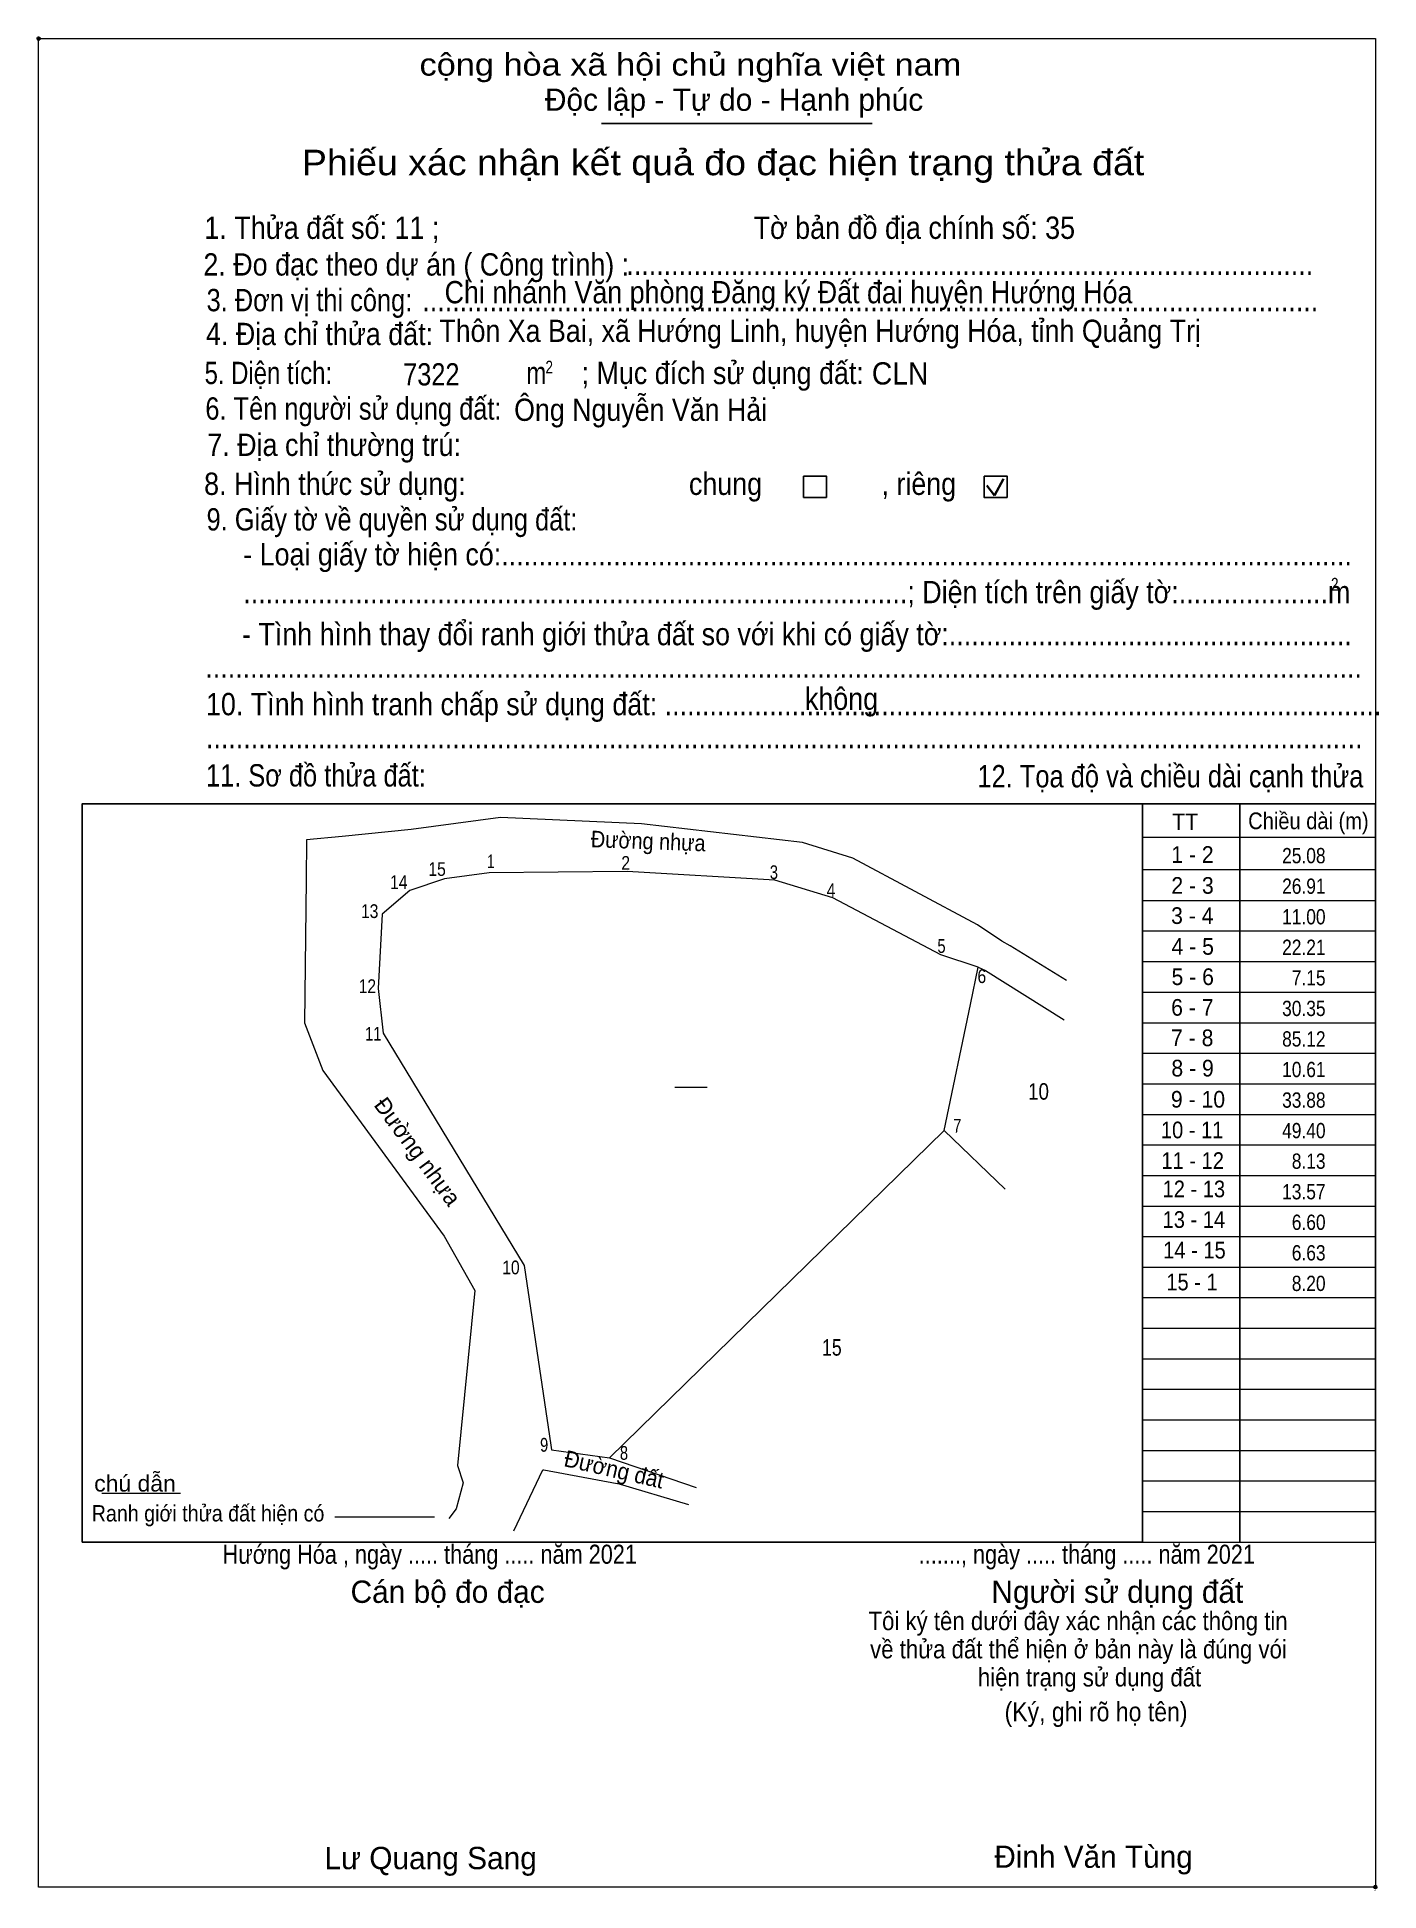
# Model space of a CAD drawing. Header units: metres. Extents: x 548319 to 549840, y 1846450 to 1846771.
# Drawn here: x 548318.5 to 548538.1, y 1846467.7 to 1846771.1 of the extents above; entities that cross this region are included whole.
import ezdxf
from ezdxf.enums import TextEntityAlignment as Align

# ---------------------------------------------------------------- set-up
doc = ezdxf.new("R2010")
doc.units = ezdxf.units.M
doc.header["$PDMODE"] = 32
doc.header["$PDSIZE"] = 0.5
doc.layers.add('10', color=7, linetype='Continuous')
for name, color, linetype, lineweight in [('17', 7, 'Continuous', 13), ('2', 7, 'Continuous', 25), ('30', 7, 'Continuous', 13), ('5', 7, 'Continuous', 13), ('6', 7, 'Continuous', 13), ('63', 7, 'Continuous', 13)]:
    doc.layers.add(name, color=color, linetype=linetype, lineweight=lineweight)

msp = doc.modelspace()

# ---------------------------------------------------------------- texts
at = {"layer": '10'}
for s, height, width, p in [('1 - 2', 2.728, 0.95, (548507.555, 1846635.98)), ('2 - 3', 2.728, 0.95, (548507.575, 1846630.92)), ('3 - 4', 2.728, 0.95, (548507.53, 1846625.98)), ('4 - 5', 2.728, 0.95, (548507.605, 1846620.94)), ('5 - 6', 2.728, 0.95, (548507.605, 1846615.98)), ('6 - 7', 2.728, 0.95, (548507.545, 1846610.96)), ('7 - 8', 2.728, 0.95, (548507.52, 1846605.98)), ('8 - 9', 2.728, 0.95, (548507.585, 1846601.02)), ('9 - 10', 2.728, 0.95, (548508.465, 1846595.92)), ('10 - 11', 2.728, 0.9, (548507.51, 1846590.9)), ('11 - 12', 2.73, 0.9, (548507.595, 1846585.88)), ('12 - 13', 2.73, 0.9, (548507.785, 1846581.25)), ('13 - 14', 2.73, 0.9, (548507.79, 1846576.24)), ('14 - 15', 2.73, 0.9, (548507.885, 1846571.23)), ('15 - 1', 2.73, 0.9, (548507.485, 1846566.02))]:
    msp.add_text(s, height=height, dxfattribs=dict(at, width=width)).set_placement(p, align=Align.CENTER)
at = {"layer": '2'}
for s, height, width, p in [('cộng hòa xã hội chủ nghĩa việt nam', 3.651, 1.15, (548381.1, 1846764.81)), ('1. Thửa đất số: 11 ;                                          Tờ bản đồ địa chính số: 35', 3.66, 0.9, (548345.9, 1846738.09)), ('2. Đo đạc theo dự án ( Công trình) : ', 3.653, 0.9, (548345.74, 1846732.09)), ('............................................................................................', 3.653, 0.9, (548414.94, 1846732.21)), ('3. Đơn vị thi công:', 3.653, 0.85, (548346.26, 1846726.25)), ('Chi nhánh Văn phòng Đăng ký Đất đai huyện Hướng Hóa', 3.65, 0.9, (548385.2, 1846727.55)), ('........................................................................................................................', 3.653, 0.9, (548381.56, 1846726.25)), ('4. Địa chỉ thửa đất:', 3.653, 0.9, (548346.16, 1846720.71)), ('Thôn Xa Bai, xã Hướng Linh, huyện Hướng Hóa, tỉnh Quảng Trị', 3.64, 0.9, (548384.34, 1846721.23)), ('5. Diện tích:', 3.653, 0.8, (548345.94, 1846714.33)), ('7322', 3.64, 0.85, (548378.43, 1846714.11)), ('m', 3.651, 0.8, (548398.58, 1846714.33)), ('2', 2.086, 0.8, (548401.7, 1846716.07)), ('; Mục đích sử dụng đất:', 3.651, 0.9, (548407.62, 1846714.33)), ('CLN', 3.64, 0.95, (548455.11, 1846714.26)), ('6. Tên người sử dụng đất:', 3.653, 0.85, (548346.06, 1846708.51)), ('Ông Nguyễn Văn Hải', 3.64, 0.9, (548396.58, 1846708.31)), ('7. Địa chỉ thường trú:', 3.653, 0.9, (548346.38, 1846702.57)), ('8. Hình thức sử dụng:', 3.653, 0.9, (548345.86, 1846696.19)), ('chung                , riêng', 3.651, 0.9, (548425.18, 1846696.19)), ('9. Giấy tờ về quyền sử dụng đất:', 3.653, 0.85, (548346.26, 1846690.37)), ('     - Loại giấy tờ hiện có:..................................................................................................................', 3.651, 0.9, (548346.16, 1846684.65)), ('     .........................................................................................; Diện tích trên giấy tờ:....................m', 3.651, 0.9, (548346.16, 1846678.47)), ('2', 2.086, 0.8, (548530.22, 1846680.53)), ('     - Tình hình thay đổi ranh giới thửa đất so với khi có giấy tờ:......................................................', 3.651, 0.9, (548345.96, 1846671.59)), ('...........................................................................................................................................................', 3.651, 0.9, (548346.06, 1846666.29)), ('10. Tình hình tranh chấp sử dụng đất: ................................................................................................', 3.653, 0.9, (548346.16, 1846660.13)), ('không', 3.651, 0.9, (548444.16, 1846661.01)), ('...........................................................................................................................................................', 3.651, 0.9, (548346.16, 1846654.73)), ('11. Sơ đồ thửa đất:', 3.653, 0.85, (548346.16, 1846648.47)), ('12. Tọa độ và chiều dài cạnh thửa', 3.66, 0.85, (548472.38, 1846648.33)), ('Hướng Hóa , ngày ..... tháng ..... năm 2021', 3.12, 0.85, (548348.88, 1846521.27)), ('......., ngày ..... tháng ..... năm 2021', 3.12, 0.85, (548462.78, 1846521.27)), ('(Ký, ghi rõ họ tên)', 3.129, 0.9, (548476.82, 1846495.49))]:
    msp.add_text(s, height=height, dxfattribs=dict(at, width=width)).set_placement(p)
for s, height, p in [('Độc lập - Tự do - Hạnh phúc', 3.651, (548401.62, 1846759.05)), ('Cán bộ đo đạc', 3.651, (548369.82, 1846514.87)), ('Người sử dụng đất', 3.651, (548474.66, 1846514.87)), ('Lư Quang Sang', 3.65, (548365.54, 1846471.29)), ('Đinh Văn Tùng', 3.64, (548475.14, 1846471.51))]:
    msp.add_text(s, height=height, dxfattribs=at).set_placement(p)
for s, height, width, p in [('Phiếu xác nhận kết quả đo đạc hiện trạng thửa đất', 4.171, 1.1, (548430.765, 1846748.51)), ('Tôi ký tên dưới đây xác nhận các thông tin', 3.016, 0.9, (548488.845, 1846510.41)), ('về thửa đất thể hiện ở bản này là đúng vói', 3.016, 0.9, (548488.91, 1846505.79)), ('hiện trạng sử dụng đất', 3.016, 0.9, (548490.725, 1846501.19))]:
    msp.add_text(s, height=height, dxfattribs=dict(at, width=width)).set_placement(p, align=Align.CENTER)
msp.add_text('.', height=1.043, dxfattribs=at).set_placement((548537.432, 1846467.73), align=Align.CENTER)
at = {"layer": '30'}
for s, height, width, p in [('TT', 2.72, 0.95, (548504.26, 1846641.33)), ('Chiều dài (m)', 2.728, 0.9, (548516.68, 1846641.49))]:
    msp.add_text(s, height=height, dxfattribs=dict(at, width=width)).set_placement(p)
at = {"layer": '5'}
for s, rotation, width, p in [('Đường nhựa', 357.855, 0.9, (548418.469, 1846638.203)), ('Đường đất', 347.045, 0.95, (548412.637, 1846535.418))]:
    msp.add_text(s, height=2.7, rotation=rotation, dxfattribs=dict(at, width=width)).set_placement(p, align=Align.CENTER)
for s, width, p in [('10', 0.85, (548482.375, 1846597.22)), ('15', 0.8, (548448.565, 1846555.33))]:
    msp.add_text(s, height=2.7, dxfattribs=dict(at, width=width)).set_placement(p, align=Align.CENTER)
msp.add_text('Đường nhựa', height=2.7, rotation=306.405, dxfattribs=at).set_placement((548379.696, 1846587.941), align=Align.CENTER)
at = {"layer": '6'}
for s, width, p in [('chú dẫn', 1.05, (548327.87, 1846533.09)), ('Ranh giới thửa đất hiện có ', 0.9, (548327.47, 1846528.19))]:
    msp.add_text(s, height=2.673, dxfattribs=dict(at, width=width)).set_placement(p)
at = {"layer": '63'}
for s, height, width, p in [('25.08', 2.5, 0.85, (548529.34, 1846635.91)), (' 15', 2.25, 0.85, (548385.4, 1846633.84)), (' 1', 2.25, 0.75, (548393.4, 1846635.11)), (' 2', 2.25, 0.85, (548415.54, 1846634.84)), (' 3', 2.25, 0.8, (548439.75, 1846633.32)), (' 14', 2.25, 0.85, (548379.13, 1846631.7)), (' 4', 2.25, 0.85, (548449.15, 1846630.39)), ('26.91', 2.5, 0.85, (548529.34, 1846630.91)), (' 13', 2.25, 0.85, (548374.37, 1846626.95)), ('11.00', 2.5, 0.85, (548529.34, 1846625.91)), (' 5', 2.25, 0.8, (548467.17, 1846621.25)), ('22.21', 2.5, 0.85, (548529.34, 1846620.91)), (' 12', 2.25, 0.85, (548373.99, 1846614.67)), (' 6', 2.25, 0.85, (548473.81, 1846616.31)), ('7.15', 2.5, 0.85, (548529.34, 1846615.91)), ('30.35', 2.5, 0.85, (548529.34, 1846610.91)), (' 11', 2.25, 0.8, (548374.87, 1846606.88)), ('85.12', 2.5, 0.85, (548529.34, 1846605.91)), ('10.61', 2.5, 0.85, (548529.34, 1846600.91)), ('33.88', 2.5, 0.85, (548529.34, 1846595.91)), (' 7', 2.25, 0.8, (548469.75, 1846591.81)), ('49.40', 2.5, 0.85, (548529.34, 1846590.91)), ('8.13', 2.5, 0.85, (548529.34, 1846585.91)), ('13.57', 2.5, 0.85, (548529.34, 1846580.91)), ('6.60', 2.5, 0.85, (548529.34, 1846575.91)), ('6.63', 2.5, 0.85, (548529.34, 1846570.91)), (' 10', 2.25, 0.85, (548397.48, 1846568.64)), ('8.20', 2.5, 0.85, (548529.34, 1846565.91)), (' 9', 2.25, 0.8, (548402.16, 1846539.61)), (' 8', 2.25, 0.8, (548415.22, 1846538.28))]:
    msp.add_text(s, height=height, dxfattribs=dict(at, width=width)).set_placement(p, align=Align.RIGHT)

# ---------------------------------------------------------------- linework, layer by layer
at = {"layer": '17'}
msp.add_line((548329.11, 1846532.82), (548342.01, 1846532.82), dxfattribs=at)
at = {"layer": '2'}
for p, q in [((548410.9, 1846756.99), (548455.13, 1846756.99)), ((548499.4, 1846645.66), (548499.4, 1846524.82)), ((548499.4, 1846524.82), (548325.91, 1846524.82))]:
    msp.add_line(p, q, dxfattribs=at)
at = {"layer": '2', "lineweight": 35}
for p, q in [((548475.15, 1846696.09), (548476.67, 1846698.8)), ((548473.91, 1846697.71), (548475.15, 1846696.09))]:
    msp.add_line(p, q, dxfattribs=at)
at = {"layer": '2', "lineweight": 13}
msp.add_lwpolyline([(548318.78, 1846770.87), (548537.5, 1846770.87), (548537.5, 1846468.36), (548318.78, 1846468.36)], close=True, dxfattribs=at)
at = {"layer": '2'}
for points in [[(548443.93, 1846699.27), (548447.68, 1846699.27), (548447.68, 1846695.77), (548443.93, 1846695.77)], [(548473.48, 1846699.27), (548477.24, 1846699.27), (548477.24, 1846695.77), (548473.48, 1846695.77)]]:
    msp.add_lwpolyline(points, close=True, dxfattribs=at)
msp.add_lwpolyline([(548325.91, 1846524.82), (548325.91, 1846645.66), (548499.4, 1846645.66)], dxfattribs=at)
for p in [(548318.78, 1846770.87), (548537.49, 1846468.36)]:
    msp.add_point(p, dxfattribs=at)
at = {"layer": '30', "lineweight": 25}
for p, q in [((548499.4, 1846552.9), (548499.4, 1846645.66)), ((548515.32, 1846645.66), (548515.32, 1846524.82))]:
    msp.add_line(p, q, dxfattribs=at)
at = {"layer": '30'}
for p, q in [((548499.4, 1846640.2), (548537.5, 1846640.2)), ((548499.4, 1846634.9), (548537.5, 1846634.9)), ((548499.3, 1846629.8), (548537.4, 1846629.8)), ((548499.4, 1846624.84), (548537.5, 1846624.84)), ((548499.4, 1846619.82), (548537.5, 1846619.82)), ((548499.4, 1846614.82), (548537.5, 1846614.82)), ((548499.4, 1846609.82), (548537.5, 1846609.82)), ((548499.4, 1846604.82), (548537.5, 1846604.82)), ((548499.4, 1846599.82), (548537.5, 1846599.82)), ((548499.4, 1846594.82), (548537.5, 1846594.82)), ((548499.4, 1846589.82), (548537.5, 1846589.82)), ((548499.4, 1846584.82), (548537.5, 1846584.82)), ((548499.4, 1846579.82), (548537.5, 1846579.82)), ((548499.4, 1846574.82), (548537.5, 1846574.82)), ((548499.4, 1846569.82), (548537.5, 1846569.82)), ((548499.4, 1846564.82), (548537.5, 1846564.82)), ((548499.4, 1846559.82), (548537.5, 1846559.82)), ((548499.4, 1846554.82), (548537.5, 1846554.82)), ((548499.4, 1846549.82), (548537.5, 1846549.82)), ((548499.4, 1846544.82), (548537.5, 1846544.82)), ((548499.4, 1846544.8), (548537.5, 1846544.8)), ((548499.4, 1846539.82), (548537.5, 1846539.82)), ((548499.4, 1846534.82), (548537.5, 1846534.82)), ((548499.4, 1846529.82), (548537.5, 1846529.82)), ((548499.4, 1846524.82), (548537.5, 1846524.82))]:
    msp.add_line(p, q, dxfattribs=at)
at = {"layer": '30', "lineweight": 25}
msp.add_lwpolyline([(548499.4, 1846645.66), (548537.5, 1846645.66), (548537.5, 1846524.83)], dxfattribs=at)
at = {"layer": '5'}
for p, q in [((548466.92, 1846592.19), (548412.17, 1846538.61)), ((548476.91, 1846582.58), (548466.92, 1846592.19)), ((548412.17, 1846538.61), (548426.34, 1846533.73)), ((548396.54, 1846526.65), (548401.27, 1846536.66)), ((548425.18, 1846530.91), (548413.46, 1846534.43))]:
    msp.add_line(p, q, dxfattribs=at)
for points in [[(548486.96, 1846616.75), (548477.72, 1846622.39), (548476.36, 1846623.14), (548472.37, 1846625.83), (548451.97, 1846636.73), (548443.74, 1846639.3), (548417.44, 1846642.35), (548394.33, 1846643.41), (548379.72, 1846641.43), (548368.42, 1846640.31), (548362.62, 1846639.74), (548362.54, 1846633.21), (548362.27, 1846609.81), (548365.3, 1846602.02), (548385.12, 1846574.9), (548390.14, 1846565.98), (548387.29, 1846537.34), (548388.25, 1846534.49), (548387.12, 1846530.28), (548385.87, 1846528.66)], [(548472.5, 1846618.93), (548466.38, 1846620.92), (548448.71, 1846630.28), (548439.22, 1846633.12), (548415.05, 1846634.56), (548392.48, 1846634.35), (548385.17, 1846633.34), (548379.5, 1846631.47), (548375.01, 1846627.58), (548374.36, 1846615.39), (548375.16, 1846608.12), (548398.2, 1846570.09), (548402.6, 1846540.68), (548402.71, 1846539.93), (548412.17, 1846538.61)], [(548466.92, 1846592.19), (548471.22, 1846612.79), (548472.5, 1846618.93)], [(548472.5, 1846618.93), (548473.68, 1846618.35), (548486.56, 1846610.27)], [(548401.27, 1846536.66), (548401.45, 1846536.62), (548413.46, 1846534.43)]]:
    msp.add_lwpolyline(points, dxfattribs=at)
at = {"layer": '6'}
msp.add_line((548367.25, 1846528.96), (548383.53, 1846528.96), dxfattribs=at)
at = {"layer": '63'}
msp.add_line((548422.85, 1846599.25), (548428.14, 1846599.25), dxfattribs=at)

msp.set_redraw_order([(e.dxf.handle, doc.entitydb.next_handle()) for e in msp.query("TEXT MTEXT ATTDEF DIMENSION ARC_DIMENSION")])  # texts and dimensions are drawn at this point

doc.saveas('drawing.dxf')
